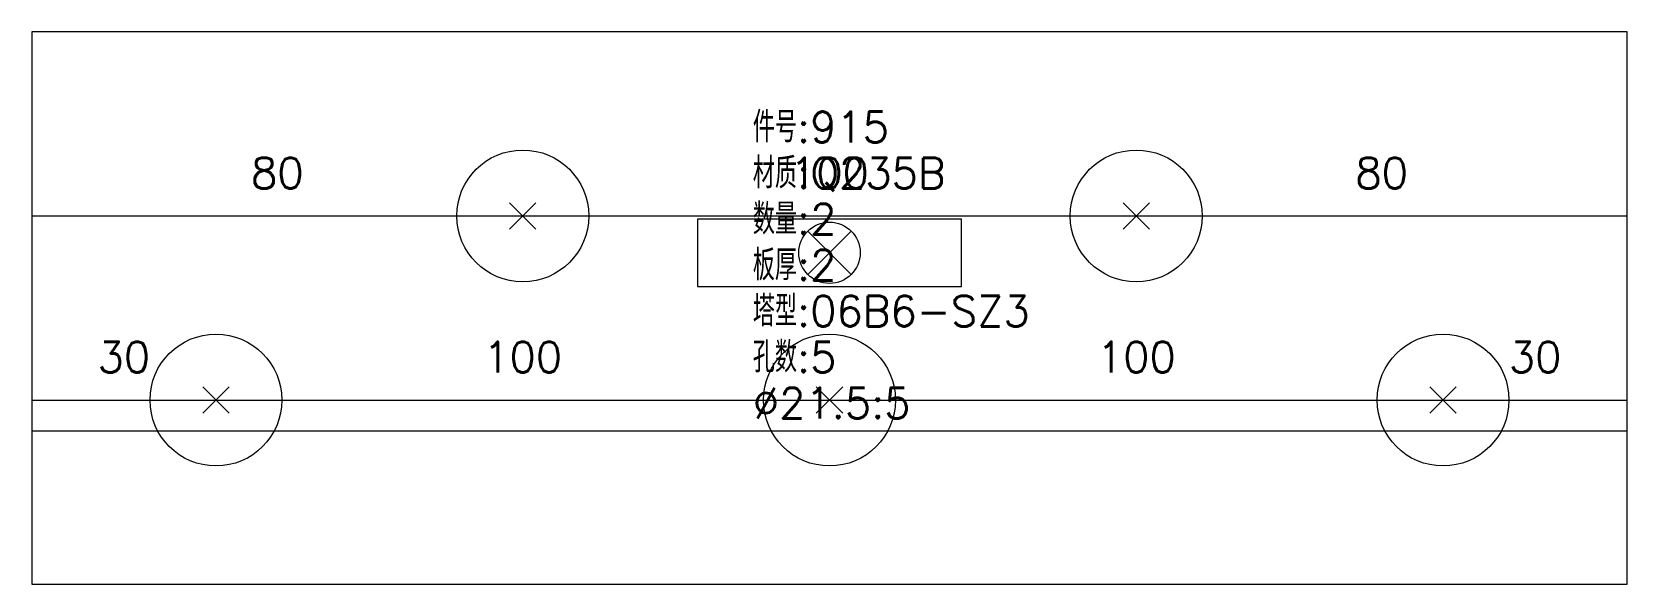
# Model space of a CAD drawing. Extents: x 0 to 6519, y -11 to 2213.
# Drawn here: x 6259.1 to 6519.1, y 446.6 to 536.6 of the extents above; entities that cross this region are included whole.
import ezdxf
from ezdxf.enums import TextEntityAlignment as Align

# ---------------------------------------------------------------- set-up
doc = ezdxf.new("R2010")
doc.units = 0
doc.header["$MEASUREMENT"] = 0
for name, color, linetype, lineweight in [('1', 7, 'CONTINUOUS', 25), ('2', 7, 'CONTINUOUS', 25), ('5', 7, 'CONTINUOUS', 25)]:
    doc.layers.add(name, color=color, linetype=linetype, lineweight=lineweight)
doc.styles.get("Standard").update_dxf_attribs({"font": 'simplex.shx', "width": 0.7, "height": 3, "bigfont": 'gbhzfs.shx'})

msp = doc.modelspace()

# ---------------------------------------------------------------- texts
at = {"layer": '1', "color": 7, "linetype": 'Continuous', "lineweight": 13}
for s, p in [('件号:915', (6376.55, 517.08)), ('材质:Q235B', (6376.55, 509.58)), ('数量:2', (6376.55, 502.08)), ('板厚:2', (6376.55, 494.58)), ('塔型:06B6-SZ3', (6376.55, 487.08)), ('孔数:5', (6376.55, 479.58)), ('%%c21.5:5', (6376.55, 472.08))]:
    msp.add_text(s, height=5, dxfattribs=at).set_placement(p, align=Align.BOTTOM_LEFT)
at = {"layer": '2', "color": 7, "linetype": 'Continuous', "lineweight": 13}
for s, p in [('80', (6299.05, 509.58)), ('100', (6389.05, 509.58)), ('80', (6479.05, 509.58)), ('30', (6274.05, 479.58)), ('100', (6339.05, 479.58)), ('100', (6439.05, 479.58)), ('30', (6504.05, 479.58))]:
    msp.add_text(s, height=5, dxfattribs=at).set_placement(p, align=Align.BOTTOM_CENTER)

# ---------------------------------------------------------------- blocks, each defined once
blk = doc.blocks.new('板孔21.5')
at = {"layer": '5', "color": 7, "linetype": 'Continuous', "lineweight": 13}
for p, q in [((-0.2, -0.2), (0.2, 0.2)), ((0.2, -0.2), (-0.2, 0.2))]:
    blk.add_line(p, q, dxfattribs=at)
blk.add_circle((0, 0), 1, dxfattribs=at)

# ---------------------------------------------------------------- linework, layer by layer
at = {"layer": '1', "color": 7, "linetype": 'Continuous', "lineweight": 18}
for p, q in [((6519.05, 536.58), (6259.05, 536.58)), ((6259.05, 536.58), (6259.05, 446.58)), ((6519.05, 446.58), (6519.05, 536.58)), ((6259.05, 446.58), (6519.05, 446.58))]:
    msp.add_line(p, q, dxfattribs=at)
at = {"layer": '1', "color": 7, "linetype": 'Continuous', "lineweight": 13}
for p, q in [((6367.55, 506.08), (6367.55, 495.08)), ((6410.55, 506.08), (6367.55, 506.08)), ((6410.55, 495.08), (6410.55, 506.08)), ((6392.59, 504.11), (6385.51, 497.04)), ((6385.51, 504.11), (6392.59, 497.04)), ((6367.55, 495.08), (6410.55, 495.08))]:
    msp.add_line(p, q, dxfattribs=at)
msp.add_circle((6389.05, 500.58), 5, dxfattribs=at)
at = {"layer": '2', "color": 9, "linetype": 'Continuous', "lineweight": 13}
for p, q in [((6259.05, 506.58), (6519.05, 506.58)), ((6259.05, 476.58), (6519.05, 476.58)), ((6259.05, 471.58), (6519.05, 471.58))]:
    msp.add_line(p, q, dxfattribs=at)

# ---------------------------------------------------------------- block references
at = {"layer": '1', "color": 7, "linetype": 'Continuous', "lineweight": 0, "xscale": 10.75, "yscale": 10.75, "zscale": 10.75}
for p in [(6339.05, 506.58), (6439.05, 506.58), (6289.05, 476.58), (6389.05, 476.58), (6489.05, 476.58)]:
    msp.add_blockref('板孔21.5', p, dxfattribs=at)

msp.set_redraw_order([(e.dxf.handle, doc.entitydb.next_handle()) for e in msp.query("TEXT MTEXT ATTDEF DIMENSION ARC_DIMENSION")])  # texts and dimensions are drawn at this point

doc.saveas('drawing.dxf')
